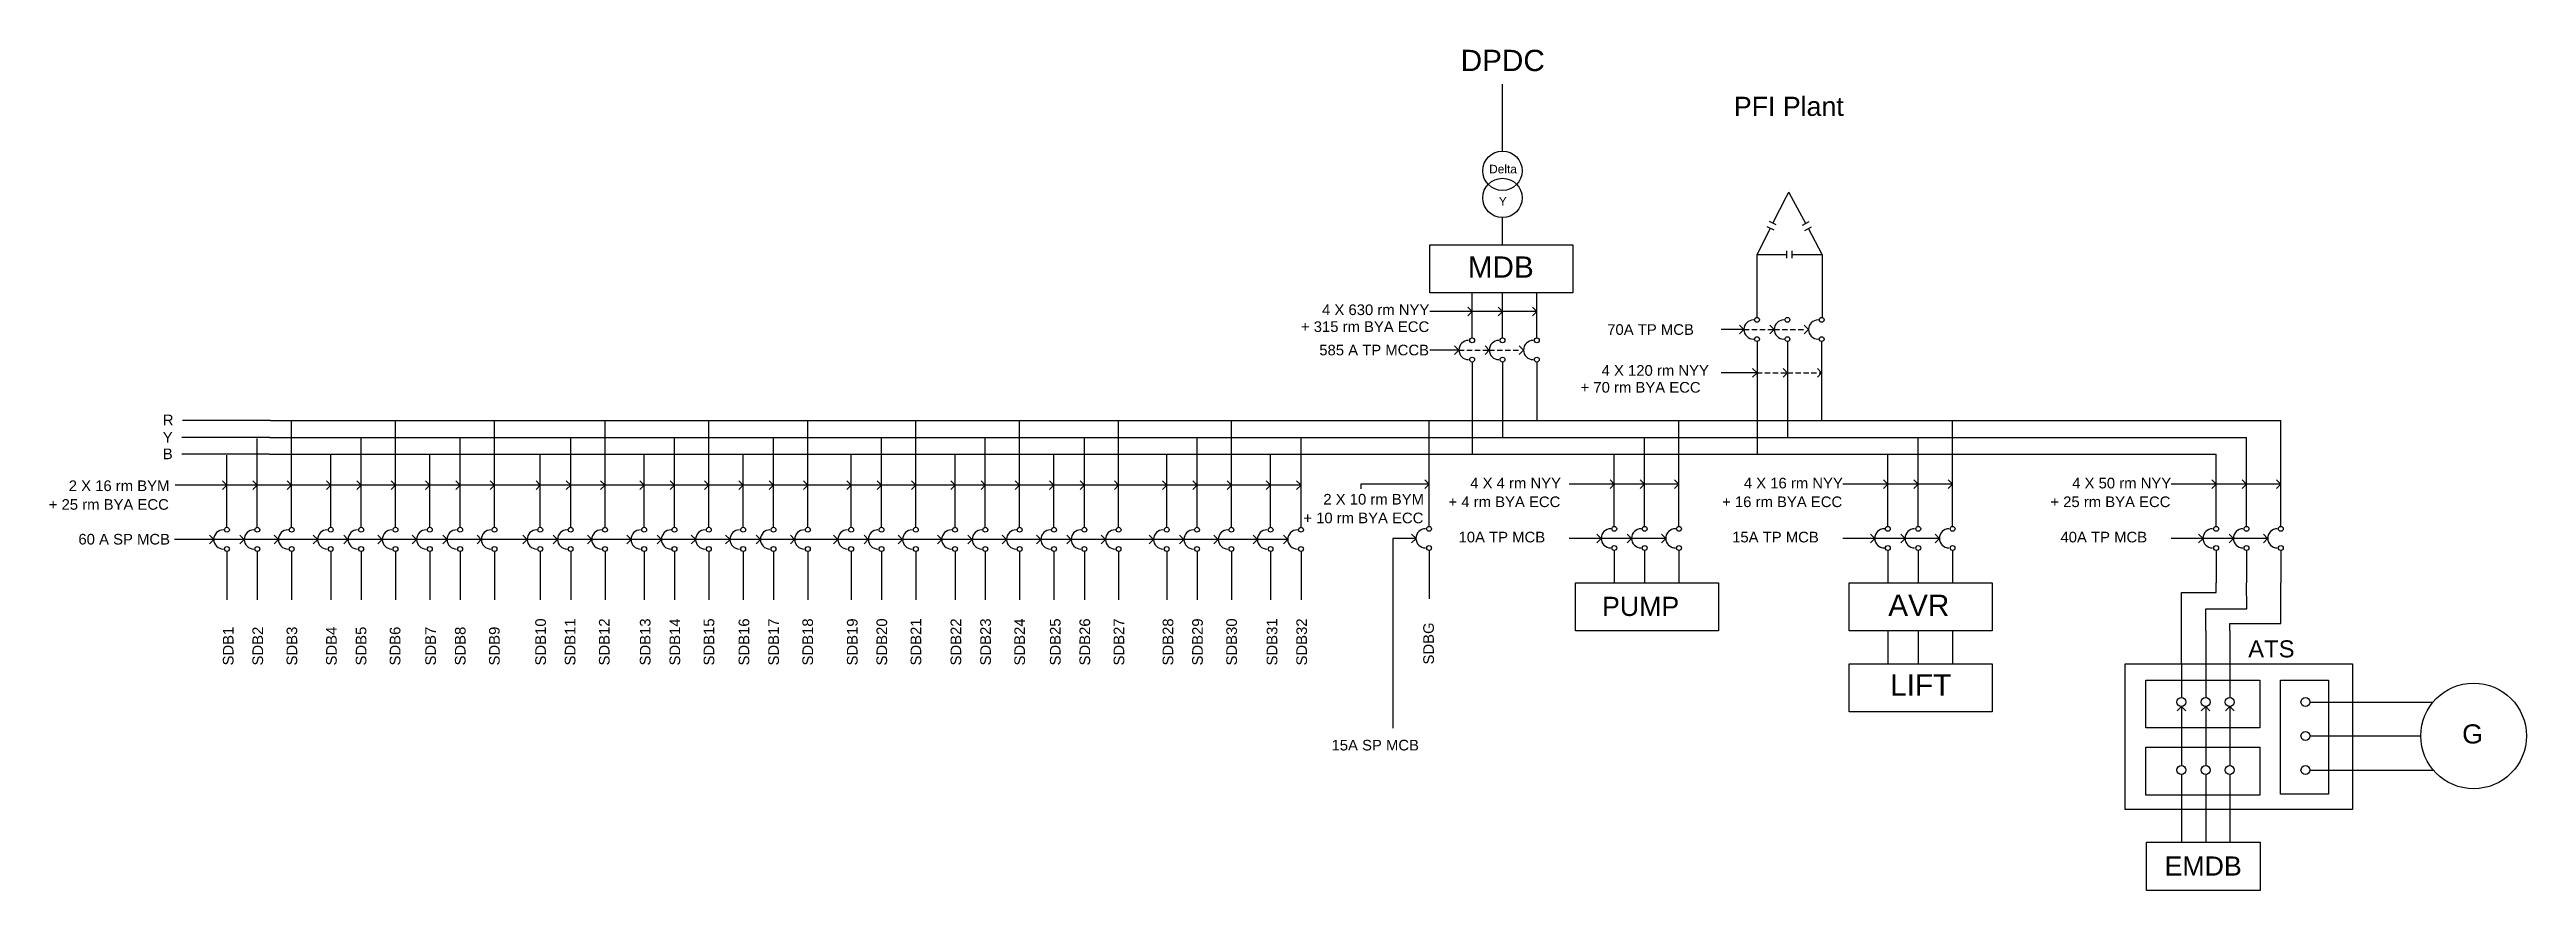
# Model space of a CAD drawing. Header units: inches. Extents: x 435 to 10591, y 298 to 1089.
# Drawn here: x 5084 to 7415, y 298 to 1089 of the extents above; entities that cross this region are included whole.
import ezdxf

# ---------------------------------------------------------------- set-up
doc = ezdxf.new("R2010")
doc.units = ezdxf.units.IN
doc.header["$LTSCALE"] = 20
doc.header["$MEASUREMENT"] = 0
doc.linetypes.add('HIDDEN', pattern=[0.375, 0.25, -0.125])
doc.layers.add('Layer1', color=7, linetype='Continuous')
doc.styles.get("Standard").update_dxf_attribs({"font": 'arial.ttf'})

msp = doc.modelspace()

# ---------------------------------------------------------------- texts
at = {"layer": 'Layer1'}
for s, height, p in [('DPDC', 20, (6412, 1068.7)), ('PFI Plant', 18, (6669, 1026.5)), ('Delta', 8, (6438.8, 972.5)), ('Y', 8, (6447.9, 942.2)), ('MDB', 20, (6418.7, 874.3)), ('4 X 630 rm NYY', 10, (6281.6, 839.1)), ('+ 315 rm BYA ECC', 10, (6261.7, 823.2)), ('70A TP MCB', 10, (6549.9, 820.5)), ('585 A TP MCCB', 10, (6279, 801.2)), ('+ 70 rm BYA ECC', 10, (6524.8, 766.1)), ('4 X 120 rm NYY', 10, (6544.6, 782)), ('Y', 10, (5191, 719)), ('R', 10, (5191, 735.4)), ('B', 10, (5191, 703.5)), ('2 X 16 rm BYM', 10, (5102.5, 673.5)), ('4 X 4 rm NYY', 10, (6421, 676)), ('4 X 16 rm NYY', 10, (6678.4, 676)), ('4 X 50 rm NYY', 10, (6987.3, 676)), ('+ 25 rm BYA ECC', 10, (5083.7, 655.9)), ('+ 10 rm BYA ECC', 10, (6264, 643.2)), ('2 X 10 rm BYM', 10, (6282.8, 660.8)), ('+ 4 rm BYA ECC', 10, (6400.6, 658.4)), ('+ 16 rm BYA ECC', 10, (6658, 658.4)), ('+ 25 rm BYA ECC', 10, (6966.8, 658.4)), ('60 A SP MCB', 10, (5111.6, 623.2)), ('10A TP MCB', 10, (6410, 625.2)), ('15A TP MCB', 10, (6667.4, 625.2)), ('40A TP MCB', 10, (6976.3, 625.2)), ('PUMP', 18, (6545, 556)), ('AVR', 20, (6814.3, 556)), ('LIFT', 20, (6816.1, 481)), ('G', 18, (7354.2, 436)), ('15A SP MCB', 10, (6290.5, 429.4)), ('EMDB', 18, (7074.2, 311.7))]:
    msp.add_text(s, height=height).set_placement(p)
for s, p in [('SDB1', (5257.5, 509.4)), ('SDB2', (5285.3, 509.4)), ('SDB3', (5317.4, 509.4)), ('SDB4', (5354.6, 509.4)), ('SDB5', (5382.5, 509.4)), ('SDB6', (5414.5, 509.4)), ('SDB7', (5447.9, 509.4)), ('SDB8', (5475.8, 509.4)), ('SDB9', (5507.9, 509.4)), ('SDB10', (5551.4, 509.4)), ('SDB11', (5579.2, 509.4)), ('SDB12', (5611.3, 509.4)), ('SDB13', (5649.8, 509.4)), ('SDB14', (5677.7, 509.4)), ('SDB15', (5709.8, 509.4)), ('SDB16', (5742.7, 509.4)), ('SDB17', (5770.6, 509.4)), ('SDB18', (5802.7, 509.4)), ('SDB19', (5844.6, 509.4)), ('SDB20', (5872.4, 509.4)), ('SDB21', (5904.5, 509.4)), ('SDB22', (5942.1, 509.4)), ('SDB23', (5970, 509.4)), ('SDB24', (6002.1, 509.4)), ('SDB25', (6035.6, 509.4)), ('SDB26', (6063.4, 509.4)), ('SDB27', (6095.5, 509.4)), ('SDB28', (6141.6, 509.4)), ('SDB29', (6169.4, 509.4)), ('SDB30', (6201.5, 509.4)), ('SDB31', (6239.5, 509.4)), ('SDB32', (6267.4, 509.4)), ('SDBG', (6386.8, 510.3))]:
    msp.add_text(s, height=10, rotation=90).set_placement(p)
msp.add_text('ATS', height=16.05, dxfattribs=at).set_placement((7152.9, 517))

# ---------------------------------------------------------------- linework, layer by layer
for p, q in [((6451.3, 993.4), (6451.3, 1056.5)), ((6451.3, 905.2), (6451.3, 930.8)), ((6690.8, 879.3), (6690.8, 896)), ((6690.8, 836.9), (6690.8, 879.3)), ((6483.6, 842.6), (6383.1, 842.6)), ((6422.8, 842.6), (6418.7, 846.6)), ((6422.8, 842.6), (6418.7, 838.5)), ((6422.8, 817.5), (6422.8, 859.9)), ((6451.3, 842.6), (6447.3, 846.6)), ((6451.3, 842.6), (6447.3, 838.5)), ((6451.3, 817.5), (6451.3, 859.9)), ((6483.6, 842.6), (6479.5, 846.6)), ((6483.6, 842.6), (6479.5, 838.5)), ((6483.6, 817.5), (6483.6, 859.9)), ((6678.4, 825.5), (6657.2, 825.5)), ((6678.4, 825.5), (6674.3, 829.6)), ((6678.4, 825.5), (6674.3, 821.5)), ((6707, 825.5), (6702.9, 829.6)), ((6707, 825.5), (6702.9, 821.5)), ((6739.2, 825.5), (6735.2, 829.6)), ((6739.2, 825.5), (6735.2, 821.5)), ((6410.4, 806.2), (6383.1, 806.2)), ((6410.4, 806.2), (6406.3, 810.3)), ((6410.4, 806.2), (6406.3, 802.1)), ((6422.8, 794.9), (6422.8, 749.3)), ((6438.9, 806.2), (6434.9, 810.3)), ((6438.9, 806.2), (6434.9, 802.1)), ((6451.3, 794.9), (6451.3, 749.3)), ((6471.2, 806.2), (6467.1, 810.3)), ((6471.2, 806.2), (6467.1, 802.1)), ((6483.6, 794.9), (6483.6, 749.3)), ((6690.8, 814.2), (6690.8, 768.6)), ((6719.4, 814.2), (6719.4, 768.6)), ((6751.6, 814.2), (6751.6, 768.6)), ((6669.6, 784.8), (6657.2, 784.8)), ((6690.8, 784.8), (6669.6, 784.8)), ((6690.8, 784.8), (6686.7, 788.9)), ((6690.8, 784.8), (6686.7, 780.8)), ((6719.4, 784.8), (6715.3, 788.9)), ((6719.4, 784.8), (6715.3, 780.8)), ((6751.6, 784.8), (6747.6, 788.9)), ((6751.6, 784.8), (6747.6, 780.8)), ((6422.8, 749.3), (6422.8, 708.1)), ((6451.3, 749.3), (6451.3, 723.9)), ((6483.6, 749.3), (6483.6, 739.9)), ((6690.8, 768.6), (6690.8, 727.4)), ((6719.4, 768.6), (6719.4, 743.2)), ((6751.6, 768.6), (6751.6, 759.2)), ((6751.6, 759.2), (6751.6, 739.9)), ((5279.9, 681.8), (5279.9, 722.9)), ((5291.6, 723.9), (6646.8, 723.9)), ((5292.3, 739.9), (6646.8, 739.9)), ((5312.2, 681.8), (5312.2, 739)), ((5377.6, 681.8), (5377.6, 722.9)), ((5409.9, 681.8), (5409.9, 739)), ((5470.8, 681.8), (5470.8, 722.9)), ((5503, 681.8), (5503, 739)), ((5574.7, 681.8), (5574.7, 722.9)), ((5607, 681.8), (5607, 739)), ((5672.4, 681.8), (5672.4, 722.9)), ((5704.7, 681.8), (5704.7, 739)), ((5765.5, 681.8), (5765.5, 722.9)), ((5797.8, 681.8), (5797.8, 739)), ((5867.1, 681.8), (5867.1, 722.9)), ((5899.4, 681.8), (5899.4, 739)), ((5964.8, 681.8), (5964.8, 722.9)), ((5997.1, 681.8), (5997.1, 739)), ((6058, 681.8), (6058, 722.9)), ((6090.2, 681.8), (6090.2, 739)), ((6164, 681.8), (6164, 722.9)), ((6196.3, 681.8), (6196.3, 739)), ((6261.8, 681.8), (6261.8, 722.9)), ((6382.3, 682.7), (6382.3, 739.9)), ((6585.1, 682.7), (6585.1, 723.9)), ((6617.4, 682.7), (6617.4, 739.9)), ((6646.8, 739.9), (6860.8, 739.9)), ((6646.8, 723.9), (6828.6, 723.9)), ((6690.8, 727.4), (6690.8, 708.1)), ((6719.4, 743.2), (6719.4, 723.9)), ((6828.6, 723.9), (7151.3, 723.9)), ((6842.5, 682.7), (6842.5, 723.9)), ((6860.8, 739.9), (7183.6, 739.9)), ((6874.8, 682.7), (6874.8, 739.9)), ((7151.3, 682.7), (7151.3, 723.9)), ((7183.6, 682.7), (7183.6, 739.9)), ((5251.3, 681.8), (5251.3, 707.2)), ((5290.9, 708.1), (6646.8, 708.1)), ((5349, 681.8), (5349, 707.2)), ((5442.2, 681.8), (5442.2, 707.2)), ((5546.1, 681.8), (5546.1, 707.2)), ((5643.8, 681.8), (5643.8, 707.2)), ((5737, 681.8), (5737, 707.2)), ((5838.6, 681.8), (5838.6, 707.2)), ((5936.3, 681.8), (5936.3, 707.2)), ((6029.4, 681.8), (6029.4, 707.2)), ((6135.5, 681.8), (6135.5, 707.2)), ((6233.2, 681.8), (6233.2, 707.2)), ((6556.5, 682.7), (6556.5, 708.1)), ((6646.8, 708.1), (6800, 708.1)), ((6800, 708.1), (7122.8, 708.1)), ((6813.9, 682.7), (6813.9, 708.1)), ((7122.8, 682.7), (7122.8, 708.1)), ((6262.2, 679), (5202.6, 679)), ((5251.3, 679), (5247.3, 683.1)), ((5251.3, 679), (5247.3, 674.9)), ((5251.3, 639.4), (5251.3, 681.8)), ((5279.9, 679), (5275.8, 683.1)), ((5279.9, 679), (5275.8, 674.9)), ((5279.9, 639.4), (5279.9, 681.8)), ((5312.2, 679), (5308.1, 683.1)), ((5312.2, 679), (5308.1, 674.9)), ((5312.2, 639.4), (5312.2, 681.8)), ((5349, 679), (5345, 683.1)), ((5349, 679), (5345, 674.9)), ((5349, 639.4), (5349, 681.8)), ((5377.6, 679), (5373.5, 683.1)), ((5377.6, 679), (5373.5, 674.9)), ((5377.6, 639.4), (5377.6, 681.8)), ((5409.9, 679), (5405.8, 683.1)), ((5409.9, 679), (5405.8, 674.9)), ((5409.9, 639.4), (5409.9, 681.8)), ((5442.2, 679), (5438.1, 683.1)), ((5442.2, 679), (5438.1, 674.9)), ((5442.2, 639.4), (5442.2, 681.8)), ((5470.8, 679), (5466.7, 683.1)), ((5470.8, 679), (5466.7, 674.9)), ((5470.8, 639.4), (5470.8, 681.8)), ((5503, 679), (5498.9, 683.1)), ((5503, 679), (5498.9, 674.9)), ((5503, 639.4), (5503, 681.8)), ((5546.1, 679), (5542.1, 683.1)), ((5546.1, 679), (5542.1, 674.9)), ((5546.1, 639.4), (5546.1, 681.8)), ((5574.7, 679), (5570.6, 683.1)), ((5574.7, 679), (5570.6, 674.9)), ((5574.7, 639.4), (5574.7, 681.8)), ((5607, 679), (5602.9, 683.1)), ((5607, 679), (5602.9, 674.9)), ((5607, 639.4), (5607, 681.8)), ((5643.8, 679), (5639.8, 683.1)), ((5643.8, 679), (5639.8, 674.9)), ((5643.8, 639.4), (5643.8, 681.8)), ((5672.4, 679), (5668.3, 683.1)), ((5672.4, 679), (5668.3, 674.9)), ((5672.4, 639.4), (5672.4, 681.8)), ((5704.7, 679), (5700.6, 683.1)), ((5704.7, 679), (5700.6, 674.9)), ((5704.7, 639.4), (5704.7, 681.8)), ((5737, 679), (5732.9, 683.1)), ((5737, 679), (5732.9, 674.9)), ((5737, 639.4), (5737, 681.8)), ((5765.5, 679), (5761.5, 683.1)), ((5765.5, 679), (5761.5, 674.9)), ((5765.5, 639.4), (5765.5, 681.8)), ((5797.8, 679), (5793.7, 683.1)), ((5797.8, 679), (5793.7, 674.9)), ((5797.8, 639.4), (5797.8, 681.8)), ((5838.6, 679), (5834.5, 683.1)), ((5838.6, 679), (5834.5, 674.9)), ((5838.6, 639.4), (5838.6, 681.8)), ((5867.1, 679), (5863.1, 683.1)), ((5867.1, 679), (5863.1, 674.9)), ((5867.1, 639.4), (5867.1, 681.8)), ((5899.4, 679), (5895.3, 683.1)), ((5899.4, 679), (5895.3, 674.9)), ((5899.4, 639.4), (5899.4, 681.8)), ((5936.3, 679), (5932.2, 683.1)), ((5936.3, 679), (5932.2, 674.9)), ((5936.3, 639.4), (5936.3, 681.8)), ((5964.8, 679), (5960.8, 683.1)), ((5964.8, 679), (5960.8, 674.9)), ((5964.8, 639.4), (5964.8, 681.8)), ((5997.1, 679), (5993, 683.1)), ((5997.1, 679), (5993, 674.9)), ((5997.1, 639.4), (5997.1, 681.8)), ((6029.4, 679), (6025.3, 683.1)), ((6029.4, 679), (6025.3, 674.9)), ((6029.4, 639.4), (6029.4, 681.8)), ((6058, 679), (6053.9, 683.1)), ((6058, 679), (6053.9, 674.9)), ((6058, 639.4), (6058, 681.8)), ((6090.2, 679), (6086.2, 683.1)), ((6090.2, 679), (6086.2, 674.9)), ((6090.2, 639.4), (6090.2, 681.8)), ((6135.5, 679), (6131.4, 683.1)), ((6135.5, 679), (6131.4, 674.9)), ((6135.5, 639.4), (6135.5, 681.8)), ((6164, 679), (6160, 683.1)), ((6164, 679), (6160, 674.9)), ((6164, 639.4), (6164, 681.8)), ((6196.3, 679), (6192.2, 683.1)), ((6196.3, 679), (6192.2, 674.9)), ((6196.3, 639.4), (6196.3, 681.8)), ((6233.2, 679), (6229.1, 683.1)), ((6233.2, 679), (6229.1, 674.9)), ((6233.2, 639.4), (6233.2, 681.8)), ((6261.8, 679), (6257.7, 683.1)), ((6261.8, 679), (6257.7, 674.9)), ((6261.8, 639.4), (6261.8, 681.8)), ((6382.3, 679.9), (6351.1, 679.9)), ((6382.3, 679.9), (6378.3, 684)), ((6382.3, 679.9), (6378.3, 675.8)), ((6382.3, 640.3), (6382.3, 682.7)), ((6617.4, 679.9), (6514, 679.9)), ((6556.5, 679.9), (6552.5, 684)), ((6556.5, 679.9), (6552.5, 675.8)), ((6556.5, 640.3), (6556.5, 682.7)), ((6585.1, 679.9), (6581, 684)), ((6585.1, 679.9), (6581, 675.8)), ((6585.1, 640.3), (6585.1, 682.7)), ((6617.4, 679.9), (6613.3, 684)), ((6617.4, 679.9), (6613.3, 675.8)), ((6617.4, 640.3), (6617.4, 682.7)), ((6874.8, 679.9), (6771.4, 679.9)), ((6813.9, 679.9), (6809.9, 684)), ((6813.9, 679.9), (6809.9, 675.8)), ((6813.9, 640.3), (6813.9, 682.7)), ((6842.5, 679.9), (6838.4, 684)), ((6842.5, 679.9), (6838.4, 675.8)), ((6842.5, 640.3), (6842.5, 682.7)), ((6874.8, 679.9), (6870.7, 684)), ((6874.8, 679.9), (6870.7, 675.8)), ((6874.8, 640.3), (6874.8, 682.7)), ((7183.6, 679.9), (7080.3, 679.9)), ((7122.8, 679.9), (7118.7, 684)), ((7122.8, 679.9), (7118.7, 675.8)), ((7122.8, 640.3), (7122.8, 682.7)), ((7151.3, 679.9), (7147.3, 684)), ((7151.3, 679.9), (7147.3, 675.8)), ((7151.3, 640.3), (7151.3, 682.7)), ((7183.6, 679.9), (7179.5, 684)), ((7183.6, 679.9), (7179.5, 675.8)), ((7183.6, 640.3), (7183.6, 682.7)), ((5239, 628), (5234.9, 632.1)), ((5267.5, 628), (5263.4, 632.1)), ((5299.8, 628), (5295.7, 632.1)), ((5336.7, 628), (5332.6, 632.1)), ((5365.2, 628), (5361.2, 632.1)), ((5397.5, 628), (5393.4, 632.1)), ((5429.8, 628), (5425.7, 632.1)), ((5458.4, 628), (5454.3, 632.1)), ((5490.6, 628), (5486.6, 632.1)), ((5533.8, 628), (5529.7, 632.1)), ((5562.3, 628), (5558.2, 632.1)), ((5594.6, 628), (5590.5, 632.1)), ((5631.5, 628), (5627.4, 632.1)), ((5660, 628), (5656, 632.1)), ((5692.3, 628), (5688.2, 632.1)), ((5724.6, 628), (5720.5, 632.1)), ((5753.2, 628), (5749.1, 632.1)), ((5785.4, 628), (5781.4, 632.1)), ((5826.2, 628), (5822.1, 632.1)), ((5854.7, 628), (5850.7, 632.1)), ((5887, 628), (5882.9, 632.1)), ((5923.9, 628), (5919.8, 632.1)), ((5952.4, 628), (5948.4, 632.1)), ((5984.7, 628), (5980.6, 632.1)), ((6017, 628), (6013, 632.1)), ((6045.6, 628), (6041.5, 632.1)), ((6077.8, 628), (6073.8, 632.1)), ((6123.1, 628), (6119, 632.1)), ((6151.7, 628), (6147.6, 632.1)), ((6183.9, 628), (6179.9, 632.1)), ((6220.8, 628), (6216.7, 632.1)), ((6249.4, 628), (6245.3, 632.1)), ((6370, 629), (6365.9, 633)), ((6544.2, 629), (6540.1, 633)), ((6572.7, 629), (6568.7, 633)), ((6605, 629), (6600.9, 633)), ((6801.5, 629), (6797.5, 633)), ((6830.1, 629), (6826, 633)), ((6862.4, 629), (6858.3, 633)), ((7110.4, 629), (7106.3, 633)), ((7139, 629), (7134.9, 633)), ((7171.2, 629), (7167.2, 633)), ((6249.9, 628), (5201.9, 628)), ((5239, 628), (5234.9, 624)), ((5251.3, 616.7), (5251.3, 571.2)), ((5267.5, 628), (5263.4, 624)), ((5279.9, 616.7), (5279.9, 571.2)), ((5299.8, 628), (5295.7, 624)), ((5312.2, 616.7), (5312.2, 571.2)), ((5336.7, 628), (5332.6, 624)), ((5349, 616.7), (5349, 571.2)), ((5365.2, 628), (5361.2, 624)), ((5377.6, 616.7), (5377.6, 571.2)), ((5397.5, 628), (5393.4, 624)), ((5409.9, 616.7), (5409.9, 571.2)), ((5429.8, 628), (5425.7, 624)), ((5442.2, 616.7), (5442.2, 571.2)), ((5458.4, 628), (5454.3, 624)), ((5470.8, 616.7), (5470.8, 571.2)), ((5490.6, 628), (5486.6, 624)), ((5503, 616.7), (5503, 571.2)), ((5533.8, 628), (5529.7, 624)), ((5546.1, 616.7), (5546.1, 571.2)), ((5562.3, 628), (5558.2, 624)), ((5574.7, 616.7), (5574.7, 571.2)), ((5594.6, 628), (5590.5, 624)), ((5607, 616.7), (5607, 571.2)), ((5631.5, 628), (5627.4, 624)), ((5643.8, 616.7), (5643.8, 571.2)), ((5660, 628), (5656, 624)), ((5672.4, 616.7), (5672.4, 571.2)), ((5692.3, 628), (5688.2, 624)), ((5704.7, 616.7), (5704.7, 571.2)), ((5724.6, 628), (5720.5, 624)), ((5737, 616.7), (5737, 571.2)), ((5753.2, 628), (5749.1, 624)), ((5765.5, 616.7), (5765.5, 571.2)), ((5785.4, 628), (5781.4, 624)), ((5797.8, 616.7), (5797.8, 571.2)), ((5826.2, 628), (5822.1, 624)), ((5838.6, 616.7), (5838.6, 571.2)), ((5854.7, 628), (5850.7, 624)), ((5867.1, 616.7), (5867.1, 571.2)), ((5887, 628), (5882.9, 624)), ((5899.4, 616.7), (5899.4, 571.2)), ((5923.9, 628), (5919.8, 624)), ((5936.3, 616.7), (5936.3, 571.2)), ((5952.4, 628), (5948.4, 624)), ((5964.8, 616.7), (5964.8, 571.2)), ((5984.7, 628), (5980.6, 624)), ((5997.1, 616.7), (5997.1, 571.2)), ((6017, 628), (6013, 624)), ((6029.4, 616.7), (6029.4, 571.2)), ((6045.6, 628), (6041.5, 624)), ((6058, 616.7), (6058, 571.2)), ((6077.8, 628), (6073.8, 624)), ((6090.2, 616.7), (6090.2, 571.2)), ((6123.1, 628), (6119, 624)), ((6135.5, 616.7), (6135.5, 571.2)), ((6151.7, 628), (6147.6, 624)), ((6164, 616.7), (6164, 571.2)), ((6183.9, 628), (6179.9, 624)), ((6196.3, 616.7), (6196.3, 571.2)), ((6220.8, 628), (6216.7, 624)), ((6233.2, 616.7), (6233.2, 571.2)), ((6249.4, 628), (6245.3, 624)), ((6261.8, 616.7), (6261.8, 571.2)), ((6370, 629), (6365.9, 624.9)), ((6382.3, 617.7), (6382.3, 572.1)), ((6605, 629), (6514, 629)), ((6544.2, 629), (6540.1, 624.9)), ((6556.5, 617.7), (6556.5, 587.3)), ((6572.7, 629), (6568.7, 624.9)), ((6585.1, 617.7), (6585.1, 587.3)), ((6605, 629), (6600.9, 624.9)), ((6617.4, 617.7), (6617.4, 587.3)), ((6862.4, 629), (6771.4, 629)), ((6801.5, 629), (6797.5, 624.9)), ((6813.9, 617.7), (6813.9, 587.3)), ((6830.1, 629), (6826, 624.9)), ((6842.5, 617.7), (6842.5, 587.3)), ((6862.4, 629), (6858.3, 624.9)), ((6874.8, 617.7), (6874.8, 587.3)), ((7171.2, 629), (7080.3, 629)), ((7110.4, 629), (7106.3, 624.9)), ((7122.8, 617.7), (7122.8, 587.3)), ((7139, 629), (7134.9, 624.9)), ((7151.3, 617.7), (7151.3, 587.3)), ((7171.2, 629), (7167.2, 624.9)), ((7183.6, 617.7), (7183.6, 587.3)), ((6813.9, 542), (6813.9, 511)), ((6842.5, 542), (6842.5, 511)), ((6874.8, 542), (6874.8, 511)), ((7112.9, 542), (7112.9, 511)), ((7135.6, 542), (7135.6, 511)), ((7090.1, 511), (7090.1, 479.2)), ((7112.9, 511), (7112.9, 479.2)), ((7135.6, 511), (7135.6, 479.2)), ((7090.1, 470.8), (7086, 466.7)), ((7090.1, 470.8), (7090.1, 415.1)), ((7090.1, 470.8), (7094.2, 466.7)), ((7112.9, 470.8), (7108.8, 466.7)), ((7112.9, 470.8), (7112.9, 415.1)), ((7112.9, 470.8), (7116.9, 466.7)), ((7135.6, 470.8), (7131.5, 466.7)), ((7135.6, 470.8), (7135.6, 415.1)), ((7135.6, 470.8), (7139.7, 466.7)), ((7211, 475), (7257, 475)), ((7257, 475), (7326.9, 475)), ((7211, 443.1), (7238.9, 443.1)), ((7238.9, 443.1), (7315.3, 443.1)), ((7090.1, 406.7), (7090.1, 343)), ((7112.9, 406.7), (7112.9, 343)), ((7135.6, 406.7), (7135.6, 343)), ((7211, 410.9), (7272.7, 410.9)), ((7272.7, 410.9), (7327.2, 410.9))]:
    msp.add_line(p, q)
at = {"linetype": 'HIDDEN'}
for p, q in [((6678.4, 825.5), (6707, 825.5)), ((6707, 825.5), (6735.5, 825.5)), ((6410.4, 806.2), (6438.9, 806.2)), ((6438.9, 806.2), (6467.5, 806.2)), ((6690.8, 784.8), (6719.4, 784.8)), ((6719.4, 784.8), (6751.6, 784.8))]:
    msp.add_line(p, q, dxfattribs=at)
for points in [[(6383.1, 905.2), (6517.6, 905.2), (6517.6, 859.9), (6383.1, 859.9)], [(6520.1, 587.3), (6654.6, 587.3), (6654.6, 542), (6520.1, 542)], [(6777.4, 587.3), (6911.9, 587.3), (6911.9, 542), (6777.4, 542)], [(6777.4, 511), (6911.9, 511), (6911.9, 465.7), (6777.4, 465.7)], [(7037.3, 511), (7250.9, 511), (7250.9, 374), (7037.3, 374)], [(7056.5, 495.7), (7164, 495.7), (7164, 450.6), (7056.5, 450.6)], [(7228.5, 495.7), (7228.5, 388.2), (7183.4, 388.2), (7183.4, 495.7)], [(7056.5, 432.6), (7164, 432.6), (7164, 387.5), (7056.5, 387.5)], [(7057.2, 343), (7164.2, 343), (7164.2, 297.7), (7057.2, 297.7)]]:
    msp.add_lwpolyline(points, close=True)
for centre, radius in [((6422.8, 815.3), 2.28), ((6451.3, 815.3), 2.28), ((6483.6, 815.3), 2.28), ((6690.8, 834.6), 2.28), ((6690.8, 816.5), 2.28), ((6719.4, 834.6), 2.28), ((6719.4, 816.5), 2.28), ((6751.6, 834.6), 2.28), ((6751.6, 816.5), 2.28), ((6422.8, 797.2), 2.28), ((6451.3, 797.2), 2.28), ((6483.6, 797.2), 2.28), ((5251.3, 637.1), 2.28), ((5279.9, 637.1), 2.28), ((5312.2, 637.1), 2.28), ((5349, 637.1), 2.28), ((5377.6, 637.1), 2.28), ((5409.9, 637.1), 2.28), ((5442.2, 637.1), 2.28), ((5470.8, 637.1), 2.28), ((5503, 637.1), 2.28), ((5546.1, 637.1), 2.28), ((5574.7, 637.1), 2.28), ((5607, 637.1), 2.28), ((5643.8, 637.1), 2.28), ((5672.4, 637.1), 2.28), ((5704.7, 637.1), 2.28), ((5737, 637.1), 2.28), ((5765.5, 637.1), 2.28), ((5797.8, 637.1), 2.28), ((5838.6, 637.1), 2.28), ((5867.1, 637.1), 2.28), ((5899.4, 637.1), 2.28), ((5936.3, 637.1), 2.28), ((5964.8, 637.1), 2.28), ((5997.1, 637.1), 2.28), ((6029.4, 637.1), 2.28), ((6058, 637.1), 2.28), ((6090.2, 637.1), 2.28), ((6135.5, 637.1), 2.28), ((6164, 637.1), 2.28), ((6196.3, 637.1), 2.28), ((6233.2, 637.1), 2.28), ((6261.8, 637.1), 2.28), ((6382.3, 638), 2.28), ((6556.5, 638), 2.28), ((6585.1, 638), 2.28), ((6617.4, 638), 2.28), ((6813.9, 638), 2.28), ((6842.5, 638), 2.28), ((6874.8, 638), 2.28), ((7122.8, 638), 2.28), ((7151.3, 638), 2.28), ((7183.6, 638), 2.28), ((5251.3, 619), 2.28), ((5279.9, 619), 2.28), ((5312.2, 619), 2.28), ((5349, 619), 2.28), ((5377.6, 619), 2.28), ((5409.9, 619), 2.28), ((5442.2, 619), 2.28), ((5470.8, 619), 2.28), ((5503, 619), 2.28), ((5546.1, 619), 2.28), ((5574.7, 619), 2.28), ((5607, 619), 2.28), ((5643.8, 619), 2.28), ((5672.4, 619), 2.28), ((5704.7, 619), 2.28), ((5737, 619), 2.28), ((5765.5, 619), 2.28), ((5797.8, 619), 2.28), ((5838.6, 619), 2.28), ((5867.1, 619), 2.28), ((5899.4, 619), 2.28), ((5936.3, 619), 2.28), ((5964.8, 619), 2.28), ((5997.1, 619), 2.28), ((6029.4, 619), 2.28), ((6058, 619), 2.28), ((6090.2, 619), 2.28), ((6135.5, 619), 2.28), ((6164, 619), 2.28), ((6196.3, 619), 2.28), ((6233.2, 619), 2.28), ((6261.8, 619), 2.28), ((6382.3, 619.9), 2.28), ((6556.5, 619.9), 2.28), ((6585.1, 619.9), 2.28), ((6617.4, 619.9), 2.28), ((6813.9, 619.9), 2.28), ((6842.5, 619.9), 2.28), ((6874.8, 619.9), 2.28), ((7122.8, 619.9), 2.28), ((7151.3, 619.9), 2.28), ((7183.6, 619.9), 2.28), ((7365, 443.1), 49.7), ((7090.1, 475), 4.23), ((7112.9, 475), 4.23), ((7135.6, 475), 4.23), ((7206.8, 475), 4.23), ((7206.8, 443.1), 4.23), ((7090.1, 410.9), 4.23), ((7112.9, 410.9), 4.23), ((7135.6, 410.9), 4.23), ((7206.8, 410.9), 4.23)]:
    msp.add_circle(centre, radius)
for centre in [(6687.5, 825.5), (6716, 825.5), (6748.3, 825.5), (6419.4, 806.2), (6448, 806.2), (6480.2, 806.2), (5248, 628), (5276.6, 628), (5308.8, 628), (5345.7, 628), (5374.3, 628), (5406.5, 628), (5438.8, 628), (5467.4, 628), (5499.7, 628), (5542.8, 628), (5571.4, 628), (5603.6, 628), (5640.5, 628), (5669.1, 628), (5701.3, 628), (5733.6, 628), (5762.2, 628), (5794.5, 628), (5835.2, 628), (5863.8, 628), (5896, 628), (5932.9, 628), (5961.5, 628), (5993.8, 628), (6026.1, 628), (6054.6, 628), (6086.9, 628), (6132.1, 628), (6160.7, 628), (6193, 628), (6229.8, 628), (6258.4, 628), (6379, 629), (6553.2, 629), (6581.8, 629), (6614, 629), (6810.6, 629), (6839.1, 629), (6871.4, 629), (7119.4, 629), (7148, 629), (7180.3, 629)]:
    msp.add_arc(centre, 9.04, 90, 270)
at = {"layer": 'Layer1'}
for p, q in [((6705.8, 925.5), (6718.7, 950.8)), ((6718.7, 950.8), (6720.8, 954.8)), ((6723.3, 950.2), (6720.8, 954.8)), ((6736.6, 925.2), (6723.3, 950.2)), ((6690.8, 896), (6703.4, 920.8)), ((6700.1, 922.5), (6706.5, 919.3)), ((6708.9, 924), (6702.5, 927.2)), ((6739.6, 926.8), (6733.3, 923.5)), ((6735.8, 918.8), (6742.1, 922.2)), ((6752.2, 896), (6739.1, 920.6)), ((6690.8, 896), (6718.6, 896)), ((6718.6, 899.7), (6718.6, 892.6)), ((6723.9, 892.6), (6723.9, 899.7)), ((6723.9, 896), (6752.2, 896)), ((6752.2, 896), (6752.2, 836.8)), ((5291.6, 723.9), (5208.8, 723.9)), ((5292.3, 739.9), (5209.5, 739.9)), ((5290.9, 708.1), (5209, 708.1)), ((6351.1, 679.9), (6318.1, 679.9)), ((6318.1, 679.9), (6318.1, 675.7)), ((6370, 629), (6348.1, 629)), ((6348.1, 629), (6348.1, 450.4)), ((7122.7, 577.9), (7122.8, 587.3)), ((7151.7, 562.7), (7151.3, 587.3)), ((7183.6, 549), (7183.6, 587.3)), ((7090.1, 511), (7090.1, 577.9)), ((7090.1, 577.9), (7122.7, 577.9)), ((7112.9, 542), (7112.9, 562.7)), ((7112.9, 562.7), (7151.7, 562.7)), ((7135.6, 542), (7135.6, 549)), ((7135.6, 549), (7183.6, 549))]:
    msp.add_line(p, q, dxfattribs=at)
for centre in [(6451.3, 974.9), (6451.3, 949.3)]:
    msp.add_circle(centre, 18.5, dxfattribs=at)

msp.set_redraw_order([(e.dxf.handle, doc.entitydb.next_handle()) for e in msp.query("TEXT MTEXT ATTDEF DIMENSION ARC_DIMENSION")])  # texts and dimensions are drawn at this point

doc.saveas('drawing.dxf')
